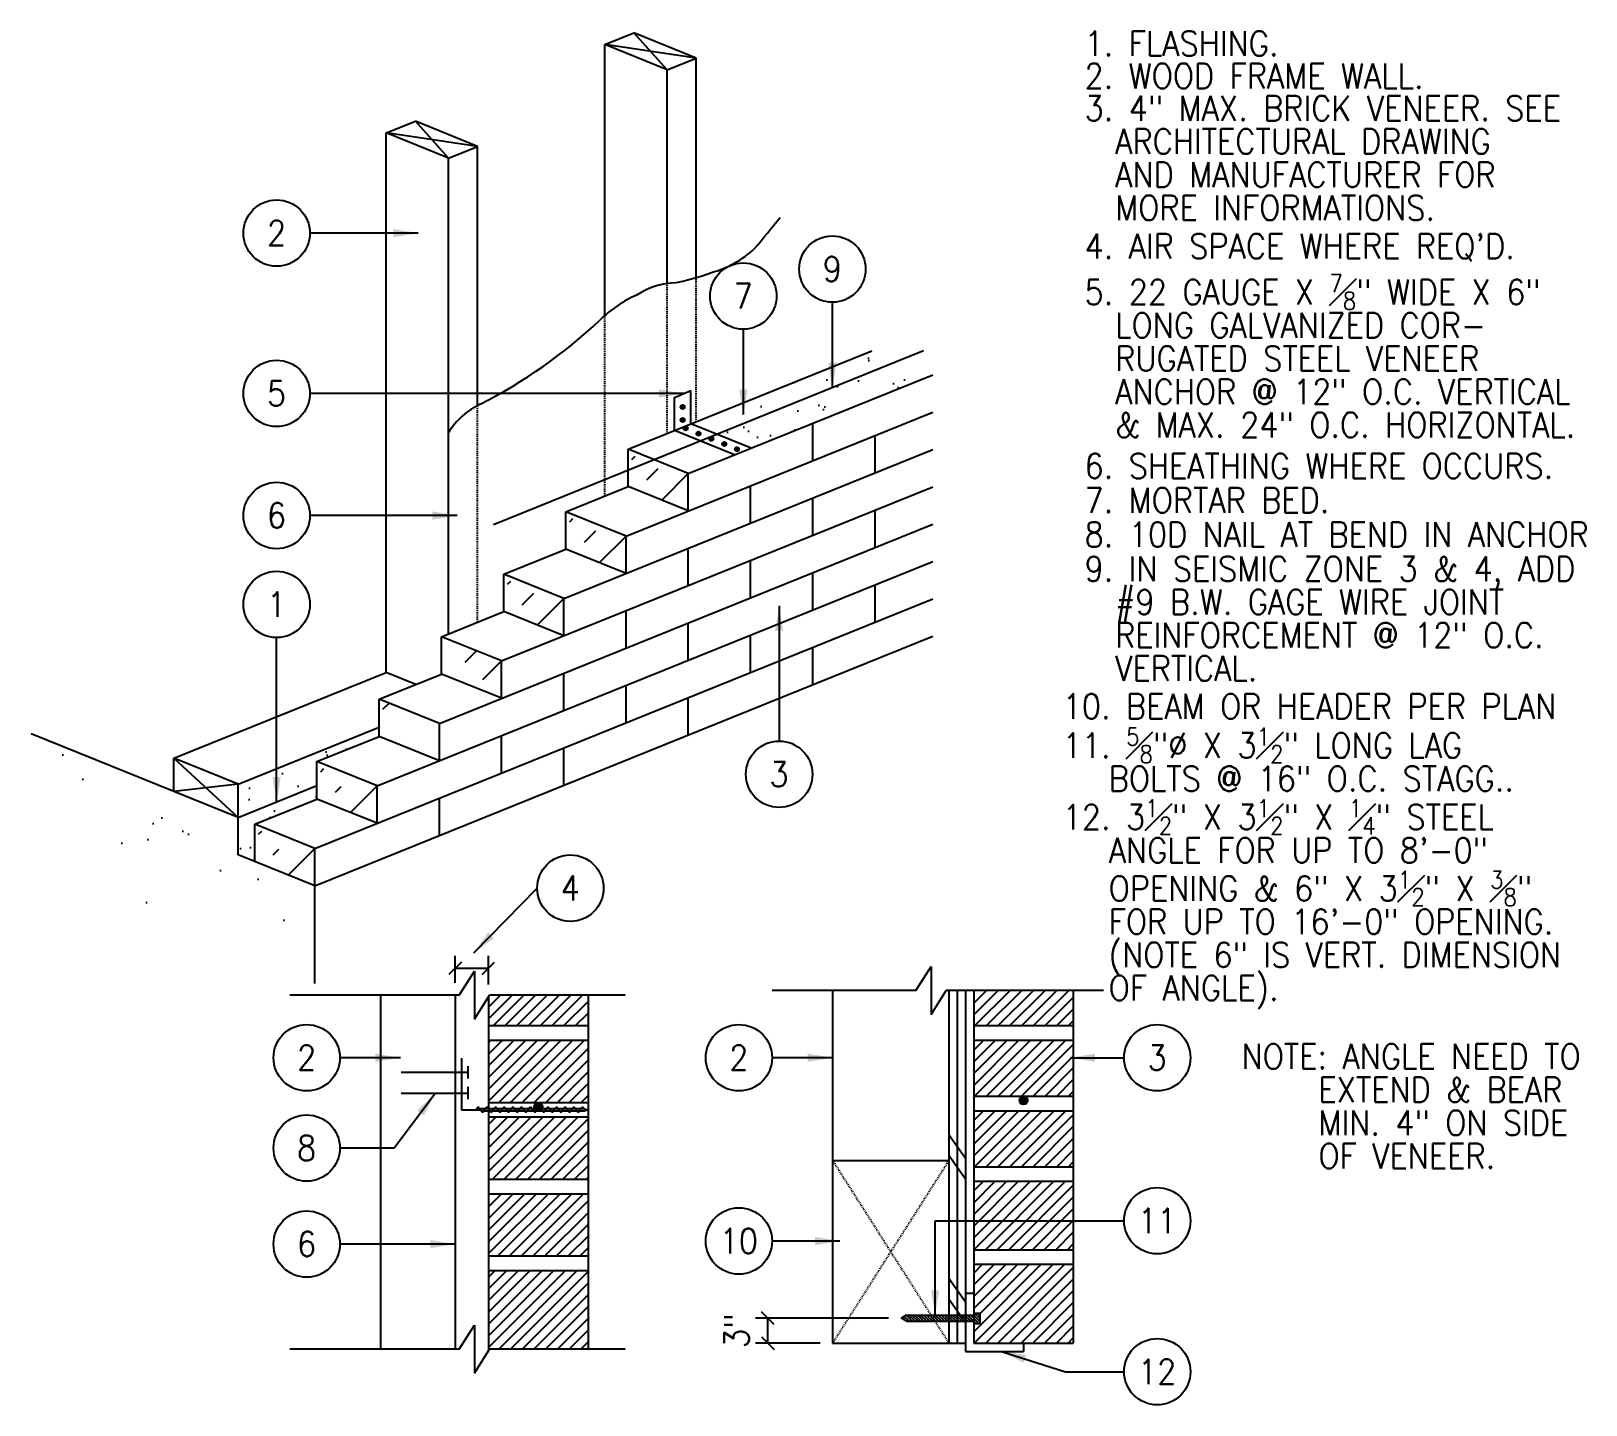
# Model space of a CAD drawing. Header units: inches. Extents: x 3 to 1706, y 9 to 286.
# Drawn here: x 895.9 to 1083.2, y 36.2 to 201.7 of the extents above; entities that cross this region are included whole.
import ezdxf
from ezdxf.enums import TextEntityAlignment as Align

# ---------------------------------------------------------------- set-up
doc = ezdxf.new("R2010")
doc.units = ezdxf.units.IN
doc.header["$LTSCALE"] = 0.5
doc.header["$MEASUREMENT"] = 0
doc.linetypes.add('HIDDEN', pattern=[0.375, 0.25, -0.125])
doc.linetypes.add('HIDDEN2', pattern=[0.1875, 0.125, -0.0625])
for name, color, linetype in [('A-ANNO-DIMS', 7, 'Continuous'), ('A-ANNO-NOTE', 7, 'Continuous'), ('A-ANNO-SYMB', 7, 'Continuous'), ('A-DETL-MBND', 2, 'Continuous'), ('A-DETL-MCUT', 2, 'Continuous'), ('A-DETL-PATT', 8, 'Continuous')]:
    doc.layers.add(name, color=color, linetype=linetype)
doc.styles.add('NOTE', font='romans.shx', dxfattribs={"width": 0.9})
doc.dimstyles.new('NOTE32', dxfattribs={"dimscale": 32, "dimtxt": 0.09375, "dimasz": 0.046875, "dimexe": 0.046875, "dimexo": 0.046875, "dimgap": 0.046875, "dimtad": 1, "dimdec": 4, "dimzin": 3, "dimdsep": 46, "dimlunit": 4, "dimtxsty": 'NOTE', "dimblk": 'OBLIQUE', "dimcen": 0.046875, "dimadec": 0, "dimazin": 0, "dimtfac": 0.75, "dimtdec": 4, "dimtofl": 0, "dimtmove": 2, "dimatfit": 3, "dimldrblk": 'OBLIQUE', "dimfxl": 0, "dimfrac": 1, "dimtolj": 1, "dimtzin": 0, "dimarcsym": 0})
doc.dimstyles.new('TEXT32', dxfattribs={"dimscale": 32, "dimtxt": 0.09375, "dimasz": 0.09375, "dimexe": 0.046875, "dimexo": 0.046875, "dimgap": 0.046875, "dimtad": 0, "dimdec": 4, "dimzin": 3, "dimdsep": 46, "dimlunit": 4, "dimtxsty": 'NOTE', "dimcen": 0.046875, "dimadec": 0, "dimazin": 0, "dimtfac": 0.75, "dimtdec": 4, "dimtofl": 0, "dimtmove": 2, "dimatfit": 3, "dimfxl": 0, "dimfrac": 1, "dimtolj": 1, "dimtzin": 0, "dimarcsym": 0})

msp = doc.modelspace()

# ---------------------------------------------------------------- texts
at = {"layer": 'A-ANNO-NOTE', "char_height": 3, "width": 72.75, "attachment_point": 1, "style": 'NOTE'}
for s, insert in [('1. FLASHING.', (1022.8119, 201.69802)), ('2. WOOD FRAME WALL.', (1022.8119, 197.79539)), ("4. AIR SPACE WHERE REQ'D.", (1022.8119, 177.27918)), ('6. SHEATHING WHERE OCCURS.', (1022.8119, 150.80042)), ('7. MORTAR BED.', (1022.8119, 146.66988)), ('8. 10D NAIL AT BEND IN ANCHOR', (1022.8119, 142.53935)), ('10. BEAM OR HEADER PER PLAN', (1020.17253, 121.84426))]:
    msp.add_mtext(s, dxfattribs=dict(at, insert=insert))
at = {"layer": 'A-ANNO-NOTE', "char_height": 3, "attachment_point": 1, "line_spacing_factor": 0.8, "style": 'NOTE'}
for s, insert, width in [('3. 4" MAX. BRICK VENEER. SEE\\P  ARCHITECTURAL DRAWING\\P  AND MANUFACTURER FOR\\P  MORE INFORMATIONS.', (1022.8119, 193.90188), 83.3125), ('\\A1;5. 22 GAUGE X {\\H0.7x;\\S7#8;}" WIDE X 6"\\P  LONG GALVANIZED COR-\\P  RUGATED STEEL VENEER\\P  ANCHOR @ 12" O.C. VERTICAL\\P  & MAX. 24" O.C. HORIZONTAL.', (1022.8119, 172.35126), 83.3125), ('9. IN SEISMIC ZONE 3 & 4, ADD\\P  #9 B.W. GAGE WIRE JOINT\\P  REINFORCEMENT @ 12" O.C.\\P  VERTICAL.', (1022.8119, 138.40904), 83.3125), ('\\A1;11. {\\H0.7x;\\S5#8;}"%%C X 3{\\H0.7x;\\S1#2;}" LONG LAG\\P   BOLTS @ 16" O.C. STAGG..', (1020.17253, 117.7267), 72.75), ('\\A1;12. 3{\\H0.7x;\\S1#2;}" X 3{\\H0.7x;\\S1#2;}" X {\\H0.7x;\\S1#4;}" STEEL\\P   ANGLE FOR UP TO 8\'-0"\\P   OPENING & 6" X 3{\\H0.7x;\\S1#2;}" X {\\H0.7x;\\S3#8;}"\\P   FOR UP TO 16\'-0" OPENING.\\P   (NOTE 6" IS VERT. DIMENSION\\P   OF ANGLE).', (1020.17253, 109.0938), 72.75), ('NOTE: ANGLE NEED TO\\P     EXTEND & BEAR\\P     MIN. 4" ON SIDE\\P     OF VENEER.', (1041.74021, 79.65067), 53.4583332)]:
    msp.add_mtext(s, dxfattribs=dict(at, insert=insert, width=width))

# ---------------------------------------------------------------- blocks, each defined once
blk = doc.blocks.new('IDEN1')
blk.add_circle((0, 0), 1.5)
at = {"style": 'NOTE', "width": 0.9}
blk.add_attdef('#', text='', height=1.125, dxfattribs=at).set_placement((-0.006, 0.004), align=Align.MIDDLE)
blk = doc.blocks.new('_Oblique')
at = {"color": 0, "lineweight": -2}
blk.add_line((-0.5, -0.5), (0.5, 0.5), dxfattribs=at)
blk = doc.blocks.new('*D30')
at = {"layer": 'A-ANNO-DIMS', "color": 0, "lineweight": -2}
for p, q in [((999.21, 46.61), (983.16, 46.61)), ((984.66, 43.61), (984.66, 46.61)), ((990.96, 43.61), (983.16, 43.61))]:
    blk.add_line(p, q, dxfattribs=at)
at = {"layer": 'Defpoints', "color": 0}
for p in [(984.66, 46.61), (1000.71, 46.61), (992.46, 43.61)]:
    blk.add_point(p, dxfattribs=at)
at = {"layer": 'A-ANNO-DIMS', "color": 0, "lineweight": -2, "xscale": 1.5, "yscale": 1.5, "zscale": 1.5}
for p, rotation in [((984.66, 46.61), 90), ((984.66, 43.61), 270)]:
    blk.add_blockref('_Oblique', p, dxfattribs=dict(at, rotation=rotation))
at = {"layer": 'A-ANNO-DIMS', "color": 0, "insert": (980.9, 45.11), "char_height": 3, "attachment_point": 5, "rotation": 90, "style": 'NOTE'}
blk.add_mtext('\\A1;3"', dxfattribs=at)
blk = doc.blocks.new('*D31')
at = {"layer": 'A-ANNO-DIMS', "color": 0, "lineweight": -2}
for p, q in [((947, 87.03), (947, 90.27)), ((951, 86.81), (951, 90.27)), ((947, 88.77), (951, 88.77))]:
    blk.add_line(p, q, dxfattribs=at)
at = {"layer": 'Defpoints', "color": 0}
for p in [(951, 88.77), (947, 85.53), (951, 85.31)]:
    blk.add_point(p, dxfattribs=at)
at = {"layer": 'A-ANNO-DIMS', "color": 0, "lineweight": -2, "xscale": 1.5, "yscale": 1.5, "zscale": 1.5, "rotation": 180}
blk.add_blockref('_Oblique', (947, 88.77), dxfattribs=at)
at = {"layer": 'A-ANNO-DIMS', "color": 0, "lineweight": -2, "xscale": 1.5, "yscale": 1.5, "zscale": 1.5}
blk.add_blockref('_Oblique', (951, 88.77), dxfattribs=at)

# ---------------------------------------------------------------- dimensions: what is measured, and where the dimension line sits
at = {"layer": 'A-ANNO-DIMS'}
dim = msp.add_linear_dim(base=(951.00498, 88.77066), p1=(947.00498, 85.52589), p2=(951.00498, 85.30567), text=' ', dimstyle='NOTE32', dxfattribs=at)
dim.commit()
dim.dimension.update_dxf_attribs({"geometry": '*D31', "text_midpoint": (949.00498, 88.77066)})
dim = msp.add_linear_dim(base=(984.65579, 46.61279), p1=(992.46287, 43.61279), p2=(1000.71287, 46.61279), angle=90, dimstyle='NOTE32', dxfattribs=at)
dim.commit()
dim.dimension.update_dxf_attribs({"geometry": '*D30', "text_midpoint": (980.90474, 45.11279), "dimtype": 160})

# ---------------------------------------------------------------- hatches: boundary and pattern name
at = {"layer": 'A-DETL-MCUT'}
for points in [[(974.1511, 156.40981, 1), (974.6511, 156.40981, 1)], [(974.1511, 154.83051, 1), (974.6511, 154.83051, 1)], [(974.5091, 153.82745, 1), (975.0091, 153.82745, 1)], [(976.05768, 153.20179, 1), (976.55768, 153.20179, 1)], [(977.60625, 152.57612, 1), (978.10625, 152.57612, 1)], [(979.15483, 151.95046, 1), (979.65483, 151.95046, 1)], [(980.7034, 151.32479, 1), (981.2034, 151.32479, 1)], [(1015.96287, 72.86279, 1), (1014.96287, 72.86279, 1)], [(957.50498, 72.11279, 1), (956.50498, 72.11279, 1)]]:
    msp.add_hatch(color=256, dxfattribs=at).paths.add_polyline_path(points)
h = msp.add_hatch(dxfattribs=at)
h.set_pattern_fill('ANSI31', color=256, scale=2, angle=90, style=0)
h.paths.add_polyline_path([(1004.31515, 46.98779), (1001.36239, 46.98779), (1000.71287, 46.61279), (1001.36239, 46.23779), (1004.79242, 46.23779)])
h.paths.add_polyline_path([(1006.46287, 46.98779), (1004.31515, 46.98779), (1004.79242, 46.23779), (1006.46287, 46.23779)])
h.paths.add_polyline_path([(1007.46287, 46.98779), (1006.46287, 46.98779), (1006.46287, 46.23779), (1007.46287, 46.23779)])
h.paths.add_polyline_path([(1008.46287, 46.98779), (1007.46287, 46.98779), (1007.46287, 46.23779), (1008.46287, 46.23779)])
h.paths.add_polyline_path([(1009.46287, 46.98779), (1008.46287, 46.98779), (1008.46287, 46.23779), (1009.46287, 46.23779)])
h.paths.add_polyline_path([(1010.21287, 47.23779), (1009.46287, 47.23779), (1009.46287, 45.98779), (1010.21287, 45.98779)])
at = {"layer": 'A-DETL-PATT'}
h = msp.add_hatch(dxfattribs=at)
h.set_pattern_fill('AR-SAND', color=256, scale=3, style=0)
h.paths.add_polyline_path([(1003.30827, 159.79297), (1002.02625, 161.77864), (999.9107, 161.77864), (978.49601, 153.12654), (982.65216, 151.44735)])
h.paths.add_polyline_path([(999.9107, 161.77864), (999.0274, 161.77864), (997.12361, 163.15258), (975.40216, 154.37654), (978.49601, 153.12654)])
h = msp.add_hatch(dxfattribs=at)
h.set_pattern_fill('AR-SAND', color=256, scale=3, style=0)
h.paths.add_polyline_path([(930.33927, 109.16996), (930.33927, 110.78606), (920.83927, 106.94781), (920.83927, 102.44781), (922.83927, 101.63976), (922.83927, 106.13976)])
h.paths.add_polyline_path([(930.33927, 110.78606), (930.33927, 113.66996), (937.83927, 116.70016), (937.83927, 117.81626), (920.83927, 110.94781), (920.83927, 106.94781)])
h = msp.add_hatch(dxfattribs=at)
h.set_pattern_fill('AR-SAND', color=256, scale=6, style=0)
h.paths.add_polyline_path([(920.83927, 106.94781), (899.17441, 115.70099), (899.10937, 111.28168), (903.96045, 103.87823), (908.98794, 99.82395), (907.92952, 97.09173), (913.75082, 94.18323), (916.39687, 96.21036), (922.48276, 95.85782), (922.12996, 92.15609), (922.12996, 89.86455), (926.45184, 91.97982), (930.08927, 96.23063), (930.08927, 98.71057), (920.83927, 102.44781)])
h = msp.add_hatch(dxfattribs=at)
h.set_pattern_fill('ANSI31', color=256, scale=8, style=0)
h.paths.add_polyline_path([(963.00498, 81.86279), (963.00498, 85.52589), (951.14433, 85.52589), (951.00498, 85.30567), (951.00498, 81.86279)])
h.paths.add_polyline_path([(951.00498, 80.11279), (951.00498, 72.61279), (963.00498, 72.61279), (963.00498, 80.11279)])
h.paths.add_polyline_path([(951.00498, 70.86279), (951.00498, 63.36279), (963.00498, 63.36279), (963.00498, 70.86279)])
h.paths.add_polyline_path([(963.00498, 54.11279), (963.00498, 61.61279), (951.00498, 61.61279), (951.00498, 54.11279)])
h.paths.add_polyline_path([(951.00498, 52.36279), (951.00498, 42.67521), (951.14433, 42.89543), (963.00498, 42.89543), (963.00498, 52.36279)])
h = msp.add_hatch(dxfattribs=at)
h.set_pattern_fill('ANSI31', color=256, scale=8, style=0)
h.paths.add_polyline_path([(1021.46287, 86.11327), (1009.46287, 86.11327), (1009.46287, 81.86279), (1021.46287, 81.86279)])
h.paths.add_polyline_path([(1021.46287, 80.11279), (1009.46287, 80.11279), (1009.46287, 73.36279), (1021.46287, 73.36279)])
h.paths.add_polyline_path([(1021.46287, 71.61279), (1009.46287, 71.61279), (1009.46287, 64.86279), (1021.46287, 64.86279)])
h.paths.add_polyline_path([(1021.46287, 63.11279), (1009.46287, 63.11279), (1009.46287, 58.35473), (1021.46287, 58.35473)])
h.paths.add_polyline_path([(1021.46287, 58.35473), (1009.46287, 58.35473), (1009.46287, 54.86279), (1021.46287, 54.86279)])
h.paths.add_polyline_path([(1021.46287, 53.11279), (1009.46287, 53.11279), (1009.46287, 47.23779), (1010.21287, 47.23779), (1010.21287, 45.98779), (1009.46287, 45.98779), (1009.46287, 43.61279), (1021.46287, 43.61279)])

# ---------------------------------------------------------------- linework, layer by layer
at = {"layer": 'A-ANNO-SYMB'}
for p, q in [((947.48896, 85.52589), (949.31664, 88.41416)), ((949.31664, 88.41416), (949.31664, 82.63762)), ((1002.5066, 86.11327), (1004.33429, 89.00154)), ((1004.33429, 89.00154), (1004.33429, 83.225)), ((947.48896, 85.52589), (927.08137, 85.52589)), ((949.31664, 82.63762), (951.14433, 85.52589)), ((967.47211, 85.52589), (951.14433, 85.52589)), ((1002.5066, 86.11327), (985.16378, 86.11327)), ((1004.33429, 83.225), (1006.16198, 86.11327)), ((1025.10452, 86.11327), (1006.16198, 86.11327)), ((939.63133, 67.11135), (933.10763, 67.11135)), ((1004.81447, 58.35473), (1027.57567, 58.35473)), ((947.48896, 42.89543), (949.31664, 45.7837)), ((949.31664, 45.7837), (949.31664, 40.00716)), ((947.48896, 42.89543), (927.08137, 42.89543)), ((949.31664, 40.00716), (951.14433, 42.89543)), ((967.47211, 42.89543), (951.14433, 42.89543)), ((1020.52279, 40.16383), (1027.57567, 40.16383))]:
    msp.add_line(p, q, dxfattribs=at)
at = {"layer": 'A-DETL-MBND'}
for p, q in [((965.02716, 200.06328), (968.52716, 201.47738)), ((972.52716, 197.03309), (968.52716, 201.47738)), ((976.02716, 198.44718), (968.52716, 201.47738)), ((965.02716, 167.42691), (965.02716, 200.06328)), ((976.02716, 198.44718), (965.02716, 200.06328)), ((972.52716, 197.03309), (965.02716, 200.06328)), ((972.52716, 197.03309), (976.02716, 198.44718)), ((972.52716, 171.28271), (972.52716, 197.03309)), ((976.02716, 171.98806), (976.02716, 198.44718)), ((938.69436, 189.42414), (942.19436, 190.83824)), ((938.69436, 124.42414), (938.69436, 189.42414)), ((946.19436, 186.39395), (938.69436, 189.42414)), ((949.69436, 187.80804), (938.69436, 189.42414)), ((949.69436, 187.80804), (942.19436, 190.83824)), ((946.19436, 186.39395), (942.19436, 190.83824)), ((946.19436, 186.39395), (949.69436, 187.80804)), ((949.69436, 156.58349), (949.69436, 187.80804)), ((946.19436, 129.07583), (946.19436, 186.39395)), ((967.83111, 151.31764), (997.17472, 163.17323)), ((975.08111, 148.38845), (1004.54204, 160.29144)), ((967.58383, 140.85936), (1004.54204, 155.79144)), ((990.07567, 149.94665), (990.07567, 154.44665)), ((997.57294, 148.47574), (997.57294, 152.97574)), ((960.00682, 133.29804), (1004.54204, 151.29144)), ((975.08111, 148.38845), (967.83111, 151.31764)), ((967.83111, 146.81764), (967.83111, 151.31764)), ((975.08111, 143.88845), (975.08111, 148.38845)), ((952.58927, 125.80116), (1004.54204, 146.79144)), ((960.33383, 143.78855), (967.83111, 146.81764)), ((975.08111, 143.88845), (967.83111, 146.81764)), ((982.57839, 142.41755), (982.57839, 146.91755)), ((990.07567, 140.94665), (990.07567, 145.44665)), ((967.58383, 140.85936), (960.33383, 143.78855)), ((960.33383, 139.28855), (960.33383, 143.78855)), ((997.57294, 139.47574), (997.57294, 143.97574)), ((945.092, 118.27207), (1004.54204, 142.29144)), ((967.58383, 136.35936), (967.58383, 140.85936)), ((952.83655, 136.25945), (960.33383, 139.28855)), ((967.58383, 136.35936), (960.33383, 139.28855)), ((975.08111, 134.88845), (975.08111, 139.38845)), ((937.58927, 110.74077), (1004.54204, 137.79144)), ((982.57839, 133.41755), (982.57839, 137.91755)), ((952.83655, 131.75945), (952.83655, 136.25945)), ((960.08655, 133.33026), (952.83655, 136.25945)), ((990.07567, 131.94665), (990.07567, 136.44665)), ((997.57294, 130.47574), (997.57294, 134.97574)), ((930.08927, 103.21057), (1004.54204, 133.29144)), ((960.08655, 128.83026), (960.08655, 133.33026)), ((945.33927, 128.73035), (952.83655, 131.75945)), ((960.08655, 128.83026), (952.83655, 131.75945)), ((967.58383, 127.35936), (967.58383, 131.85936)), ((975.08111, 125.88845), (975.08111, 130.38845)), ((930.08927, 98.71057), (1004.54204, 128.79144)), ((952.58927, 125.80116), (945.33927, 128.73035)), ((945.33927, 124.23035), (945.33927, 128.73035)), ((982.57839, 124.41755), (982.57839, 128.91755)), ((990.07567, 122.94665), (990.07567, 127.44665)), ((952.58927, 121.30116), (952.58927, 125.80116)), ((913.08927, 114.07902), (938.69436, 124.42414)), ((937.83927, 121.20016), (945.33927, 124.23035)), ((942.25664, 122.98489), (938.69436, 124.42414)), ((952.58927, 121.30116), (945.33927, 124.23035)), ((960.08655, 119.83026), (960.08655, 124.33026)), ((967.58383, 118.35936), (967.58383, 122.85936)), ((945.08927, 118.27097), (937.83927, 121.20016)), ((937.83927, 116.70016), (937.83927, 121.20016)), ((975.08111, 116.88845), (975.08111, 121.38845)), ((945.08927, 113.77097), (945.08927, 118.27097)), ((920.83927, 106.94781), (895.90471, 117.02203)), ((920.83927, 110.94781), (937.83927, 117.81626)), ((930.33927, 113.66996), (937.83927, 116.70016)), ((945.08927, 113.77097), (937.83927, 116.70016)), ((952.58927, 112.30116), (952.58927, 116.80116)), ((960.08655, 110.83026), (960.08655, 115.33026)), ((920.83927, 110.94781), (913.08927, 114.07902)), ((913.08927, 110.07902), (913.08927, 114.07902)), ((913.08927, 114.07902), (920.83927, 106.94781)), ((937.58927, 110.74077), (930.33927, 113.66996)), ((930.33927, 109.16996), (930.33927, 113.66996)), ((920.83927, 110.94781), (913.08927, 110.07902)), ((920.83927, 102.44781), (920.83927, 110.94781)), ((920.83927, 106.94781), (930.33927, 110.78606)), ((937.58927, 106.24077), (937.58927, 110.74077)), ((922.83927, 106.13976), (930.33927, 109.16996)), ((937.58927, 106.24077), (930.33927, 109.16996)), ((945.08927, 104.77097), (945.08927, 109.27097)), ((930.08927, 103.21057), (922.83927, 106.13976)), ((922.83927, 101.63976), (922.83927, 106.13976)), ((930.08927, 86.95968), (930.08927, 103.21057)), ((930.08927, 98.71057), (920.83927, 102.44781))]:
    msp.add_line(p, q, dxfattribs=at)
at = {"layer": 'A-DETL-MBND', "linetype": 'HIDDEN'}
for p, q in [((972.52716, 153.21497), (972.52716, 171.28271)), ((976.02716, 154.62906), (976.02716, 171.98806)), ((965.02716, 145.68477), (965.02716, 167.42691)), ((949.69436, 130.48992), (949.69436, 156.58349))]:
    msp.add_line(p, q, dxfattribs=at)
at = {"layer": 'A-DETL-MCUT'}
for p, q in [((951.59923, 142.25954), (1003.4106, 163.19269)), ((973.40005, 157.56764), (975.40216, 158.37654)), ((973.40005, 153.56764), (973.40005, 157.56764)), ((975.40216, 154.37654), (975.40216, 158.37654)), ((982.65216, 151.44735), (975.40216, 154.37654)), ((980.65005, 150.63845), (973.40005, 153.56764)), ((938.00498, 85.52589), (938.00498, 42.89543)), ((947.00498, 85.52589), (947.00498, 42.89543)), ((951.00498, 85.30567), (951.00498, 42.67521)), ((963.00498, 85.52589), (963.00498, 42.89543)), ((992.46287, 86.11327), (992.46287, 43.61279)), ((1006.46287, 86.11327), (1006.46287, 43.61279)), ((1008.46287, 86.11327), (1008.46287, 42.61279)), ((1009.46287, 86.11327), (1009.46287, 43.61279)), ((1021.46287, 86.11327), (1021.46287, 43.61279)), ((951.00498, 81.86279), (963.00498, 81.86279)), ((1009.46287, 81.86279), (1021.46287, 81.86279)), ((951.00498, 80.11279), (963.00498, 80.11279)), ((1009.46287, 80.11279), (1021.46287, 80.11279)), ((947.75498, 77.94464), (947.75498, 71.73779)), ((948.50498, 76.98779), (948.50498, 75.48779)), ((940.50498, 76.23779), (948.50498, 76.23779)), ((940.50498, 73.73779), (948.50498, 73.73779)), ((948.50498, 74.48779), (948.50498, 72.98779)), ((1009.46287, 73.36279), (1021.46287, 73.36279)), ((947.75498, 71.73779), (950.03013, 71.73779)), ((949.66516, 71.96656), (949.50498, 71.73779)), ((949.86995, 71.96656), (950.19032, 71.50902)), ((949.94261, 71.86279), (962.54634, 71.86279)), ((950.11766, 71.61279), (962.54634, 71.61279)), ((950.71547, 71.96656), (950.3951, 71.50902)), ((950.92026, 71.96656), (951.24063, 71.50902)), ((951.00498, 72.61279), (963.00498, 72.61279)), ((951.76578, 71.96656), (951.44542, 71.50902)), ((951.97057, 71.96656), (952.29094, 71.50902)), ((952.81609, 71.96656), (952.49573, 71.50902)), ((953.02088, 71.96656), (953.34125, 71.50902)), ((953.86641, 71.96656), (953.54604, 71.50902)), ((954.07119, 71.96656), (954.39156, 71.50902)), ((954.91672, 71.96656), (954.59635, 71.50902)), ((955.1215, 71.96656), (955.44187, 71.50902)), ((955.96703, 71.96656), (955.64666, 71.50902)), ((956.17182, 71.96656), (956.49218, 71.50902)), ((957.01734, 71.96656), (956.69697, 71.50902)), ((957.22213, 71.96656), (957.54249, 71.50902)), ((958.06765, 71.96656), (957.74728, 71.50902)), ((958.27244, 71.96656), (958.59281, 71.50902)), ((959.11796, 71.96656), (958.79759, 71.50902)), ((959.32275, 71.96656), (959.64312, 71.50902)), ((960.16827, 71.96656), (959.84791, 71.50902)), ((960.37306, 71.96656), (960.69343, 71.50902)), ((961.21858, 71.96656), (960.89822, 71.50902)), ((961.42337, 71.96656), (961.74374, 71.50902)), ((962.2689, 71.96656), (961.94853, 71.50902)), ((962.47368, 71.96656), (962.54634, 71.86279)), ((962.54634, 71.86279), (962.88387, 71.73779)), ((962.54634, 71.61279), (962.88387, 71.73779)), ((1009.46287, 71.61279), (1021.46287, 71.61279)), ((951.00498, 70.86279), (963.00498, 70.86279)), ((992.46287, 65.61279), (1006.46287, 65.61279)), ((1009.46287, 64.86279), (1021.46287, 64.86279)), ((951.00498, 63.36279), (963.00498, 63.36279)), ((1009.46287, 63.11279), (1021.46287, 63.11279)), ((951.00498, 61.61279), (963.00498, 61.61279)), ((1009.46287, 54.86279), (1021.46287, 54.86279)), ((951.00498, 54.11279), (963.00498, 54.11279)), ((1009.46287, 53.11279), (1021.46287, 53.11279)), ((951.00498, 52.36279), (963.00498, 52.36279)), ((1008.46287, 49.61279), (1009.46287, 49.61279)), ((1001.36239, 46.98779), (1000.71287, 46.61279)), ((1001.36239, 46.98779), (1009.46287, 46.98779)), ((1009.46287, 47.23779), (1010.21287, 47.23779)), ((1010.21287, 47.23779), (1010.21287, 45.98779)), ((1001.36239, 46.23779), (1000.71287, 46.61279)), ((1001.36239, 46.23779), (1009.46287, 46.23779)), ((1009.46287, 45.98779), (1010.21287, 45.98779)), ((992.46287, 43.61279), (1008.46287, 43.61279)), ((1009.46287, 43.61279), (1021.46287, 43.61279)), ((1015.46287, 43.61279), (1015.46287, 42.61279)), ((1008.46287, 42.61279), (1015.46287, 42.61279))]:
    msp.add_line(p, q, dxfattribs=at)
at = {"layer": 'A-DETL-MCUT', "linetype": 'HIDDEN2'}
for p, q in [((992.46287, 65.61279), (1006.46287, 43.61279)), ((1006.46287, 65.61279), (992.46287, 43.61279))]:
    msp.add_line(p, q, dxfattribs=at)
at = {"layer": 'A-DETL-MCUT'}
for centre, radius in [((974.4011, 156.40981), 0.25), ((974.4011, 154.83051), 0.25), ((974.7591, 153.82745), 0.25), ((976.30768, 153.20179), 0.25), ((977.85625, 152.57612), 0.25), ((979.40483, 151.95046), 0.25), ((980.9534, 151.32479), 0.25), ((1015.46287, 72.86279), 0.5), ((957.00498, 72.11279), 0.5)]:
    msp.add_circle(centre, radius, dxfattribs=at)
for centre, radius, start, end in [((774.92499, 348.62756), 270.74056, 320.2448852, 321.2725769), ((974.68376, 184.47616), 12.29114, 285.1258232, 312.9994086), ((969.17479, 195.5961), 24.5824, 279.5599508, 290.7671767), ((973.76147, 162.54906), 8.82045, 93.2759809, 123.3495417), ((975.16148, 155.89075), 15.35537, 114.0139422, 134.3805558), ((922.0303, 211.88268), 61.8351, 296.9093327, 313.279207), ((953.84284, 148.62377), 8.97591, 115.2384898, 148.4421306), ((949.76755, 71.89486), 0.125, 35, 145), ((950.29271, 71.58072), 0.125, 215, 325), ((950.81787, 71.89486), 0.125, 35, 145), ((951.34302, 71.58072), 0.125, 215.0000001, 325), ((951.86818, 71.89486), 0.125, 35, 145), ((952.39333, 71.58072), 0.125, 215, 325), ((952.91849, 71.89486), 0.125, 35, 145), ((953.44364, 71.58072), 0.125, 215.0000001, 325), ((953.9688, 71.89486), 0.125, 35, 145), ((954.49396, 71.58072), 0.125, 215, 325), ((955.01911, 71.89486), 0.125, 35, 145), ((955.54427, 71.58072), 0.125, 215.0000001, 325), ((956.06942, 71.89486), 0.125, 35, 145), ((956.59458, 71.58072), 0.125, 215, 325), ((957.11973, 71.89486), 0.125, 35, 145), ((957.64489, 71.58072), 0.125, 215.0000001, 325), ((958.17004, 71.89486), 0.125, 35, 145), ((958.6952, 71.58072), 0.125, 215, 325), ((959.22036, 71.89486), 0.125, 35, 145), ((959.74551, 71.58072), 0.125, 215.0000001, 325), ((960.27067, 71.89486), 0.125, 35, 145), ((960.79582, 71.58072), 0.125, 215, 325), ((961.32098, 71.89486), 0.125, 35, 145), ((961.84613, 71.58072), 0.125, 215.0000001, 325), ((962.37129, 71.89486), 0.125, 35, 145)]:
    msp.add_arc(centre, radius, start, end, dxfattribs=at)
at = {"layer": 'A-DETL-PATT'}
for p, q in [((968.63521, 150.44435), (968.24786, 150.05701)), ((971.41332, 148.97156), (970.0286, 147.58685)), ((975.08111, 148.38845), (971.87604, 145.18339)), ((961.13794, 142.91526), (960.75059, 142.52791)), ((963.91604, 141.44246), (962.53133, 140.05775)), ((967.58383, 140.85936), (964.37876, 137.65429)), ((953.64066, 135.38616), (953.25331, 134.99881)), ((956.41876, 133.91337), (955.03405, 132.52865)), ((960.08655, 133.33026), (956.88148, 130.12519)), ((949.56163, 127.02441), (948.13807, 125.60086)), ((952.58927, 125.80116), (950.30351, 123.5154)), ((939.03398, 120.71746), (938.25603, 119.93952)), ((931.14338, 112.79667), (930.75603, 112.40932)), ((933.22774, 110.63013), (932.53677, 109.93916)), ((937.58927, 110.74077), (934.38421, 107.5357)), ((923.64338, 105.26647), (923.25603, 104.87913)), ((925.72774, 103.09994), (925.03677, 102.40897)), ((930.08927, 103.21057), (926.88421, 100.0055)), ((1007.46287, 86.11327), (1007.46287, 43.61279)), ((1008.46287, 65.8694), (1006.46287, 68.72569)), ((1008.46287, 63.3694), (1006.46287, 66.22569)), ((1008.46287, 48.55157), (1006.46287, 51.40787)), ((1008.46287, 46.05157), (1006.46287, 48.90787))]:
    msp.add_line(p, q, dxfattribs=at)

# ---------------------------------------------------------------- block references
at = {"layer": 'A-ANNO-DIMS', "xscale": 2.666666666666667, "yscale": 2.666666666666667, "zscale": 2.666666666666667}
msp.add_blockref('IDEN1', (960.87482, 98.42528), dxfattribs=at).add_auto_attribs({'#': '4'})
at = {"layer": 'A-ANNO-SYMB', "xscale": 2.666666666666667, "yscale": 2.666666666666667, "zscale": 2.666666666666667}
for p, values in [((925.48886, 177.35498), {'#': '2'}), ((992.43814, 173.01836), {'#': '9'}), ((981.71103, 169.77052), {'#': '7'}), ((925.48886, 158.03649), {'#': '5'}), ((925.48886, 143.32911), {'#': '6'}), ((925.48886, 132.6152), {'#': '1'}), ((986.02299, 112.15462), {'#': '3'}), ((929.10763, 77.99433), {'#': '2'}), ((981.17872, 77.99433), {'#': '2'}), ((1031.57567, 77.99433), {'#': '3'}), ((929.10763, 67.11135), {'#': '8'}), ((1031.57567, 58.35473), {'#': '11'}), ((929.10763, 55.538), {'#': '6'}), ((981.17872, 55.91084), {'#': '10'}), ((1031.57567, 40.16383), {'#': '12'})]:
    msp.add_blockref('IDEN1', p, dxfattribs=at).add_auto_attribs(values)

msp.set_redraw_order([(e.dxf.handle, doc.entitydb.next_handle()) for e in msp.query("TEXT MTEXT ATTDEF DIMENSION ARC_DIMENSION")])  # texts and dimensions are drawn at this point

# ---------------------------------------------------------------- leaders
at = {"layer": 'A-ANNO-DIMS'}
msp.add_leader([(949.22967, 90.61617), (956.87482, 98.42528)], dimstyle='TEXT32', dxfattribs=at)
at = {"layer": 'A-ANNO-SYMB'}
for points in [[(942.54761, 177.35498), (929.48886, 177.35498)], [(992.43814, 158.75953), (992.43814, 169.01836)], [(981.71103, 155.5117), (981.71103, 165.77052)], [(974.56061, 158.03649), (929.48886, 158.03649)], [(947.23713, 143.32911), (929.48886, 143.32911)], [(986.02299, 132.44826), (986.02299, 116.15462)], [(925.48886, 108.82637), (925.48886, 128.6152)], [(940.39178, 77.99433), (933.10763, 77.99433)], [(992.46287, 77.99433), (985.17872, 77.99433)], [(1021.0827, 77.99433), (1027.57567, 77.99433)], [(944.6245, 73.73779), (939.63133, 67.11135)], [(1004.81447, 46.98779), (1004.81447, 58.35473)], [(993.35025, 55.91084), (985.17872, 55.91084)], [(947.00498, 55.538), (933.10763, 55.538)], [(1012.79328, 42.61279), (1020.52279, 40.16383)]]:
    msp.add_leader(points, dimstyle='TEXT32', dxfattribs=at)

doc.saveas('drawing.dxf')
